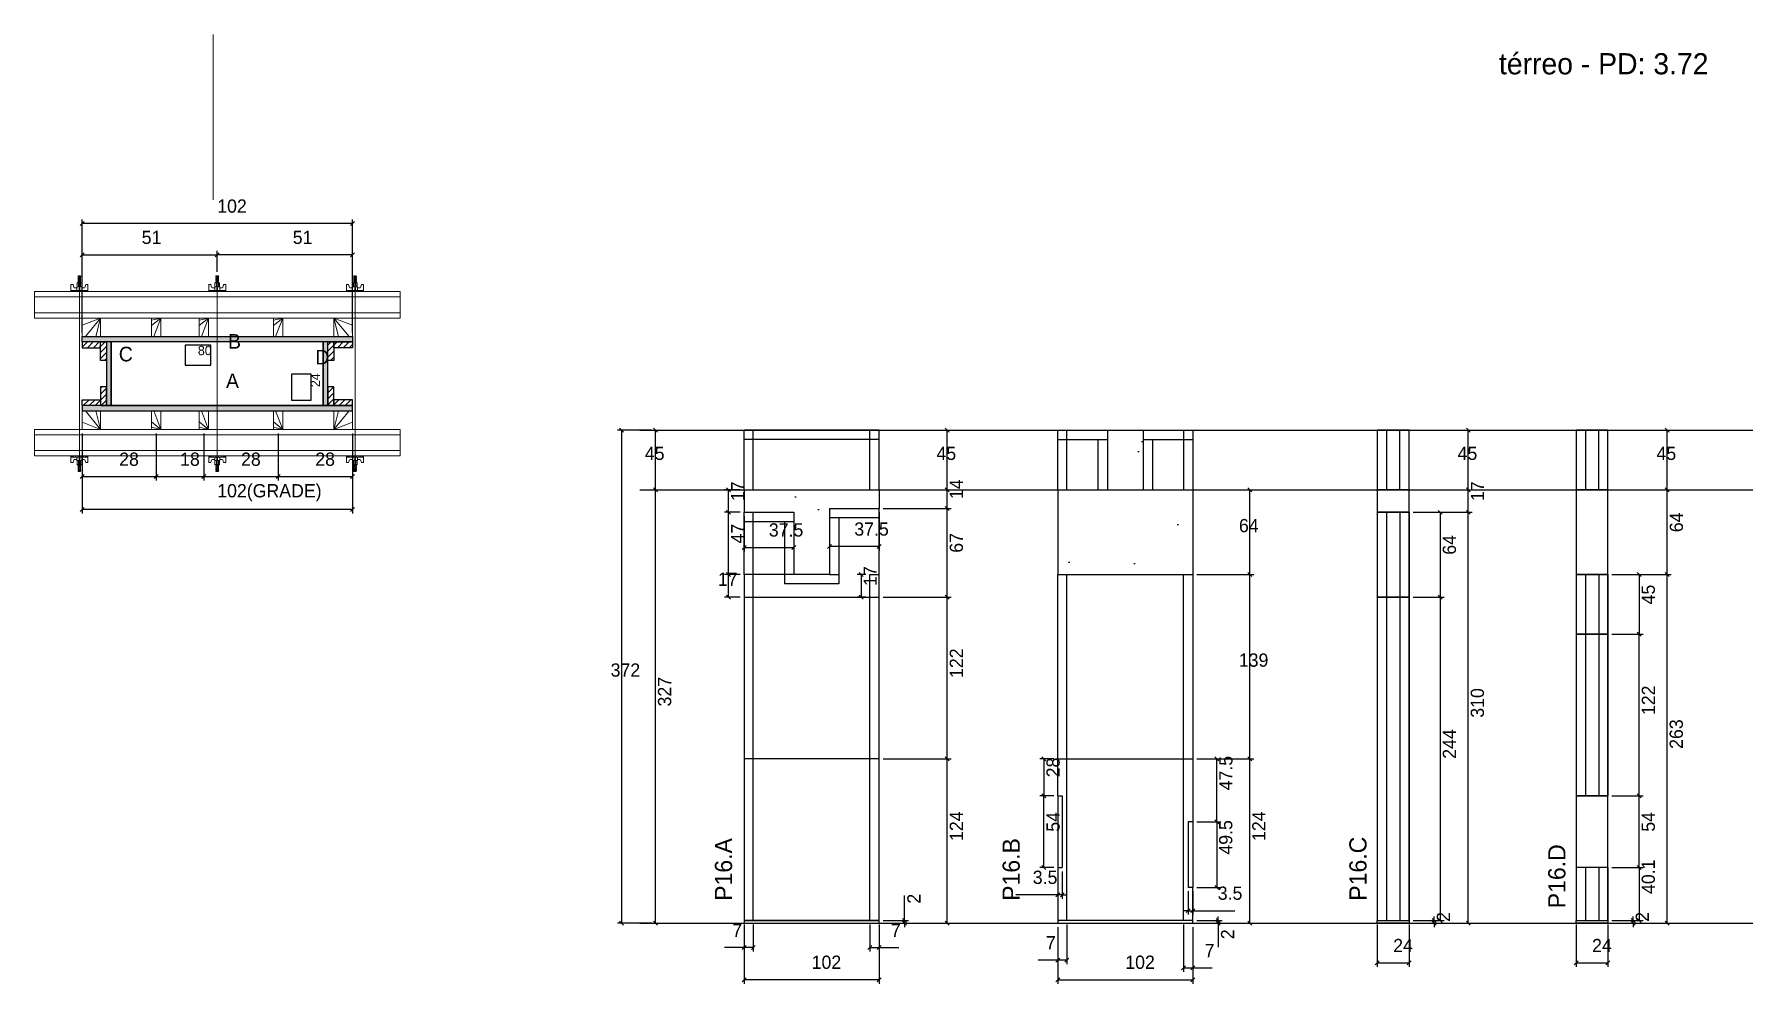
# Model space of a CAD drawing. Header units: metres. Extents: x 16167 to 17463, y 3931 to 4648.
import ezdxf

# ---------------------------------------------------------------- set-up
doc = ezdxf.new("R2010")
doc.units = ezdxf.units.M
for name, color, linetype in [('CHAPA', 7, 'Continuous'), ('COTA', 7, 'Continuous'), ('Hachura', 7, 'Continuous'), ('Madeira', 7, 'Continuous'), ('NOMENCLATURA', 7, 'Continuous'), ('Nível', 7, 'Continuous'), ('Painéis', 7, 'Continuous'), ('Perfil Metálico', 7, 'Continuous'), ('SARR_2.2x7', 7, 'Continuous'), ('SARRAFO', 7, 'Continuous'), ('Texto Seção', 7, 'Continuous'), ('TEXTO_GERAL', 7, 'Continuous')]:
    doc.layers.add(name, color=color, linetype=linetype)

msp = doc.modelspace()

# ---------------------------------------------------------------- texts
at = {"layer": 'COTA', "color": 241, "lineweight": 25}
for s, p in [('102', (16304.6, 4513)), ('51', (16247.6, 4489.4)), ('51', (16361.6, 4489.4)), ('28', (16230.6, 4322)), ('18', (16276.6, 4322)), ('28', (16322.6, 4322)), ('28', (16378.6, 4322)), ('102(GRADE)', (16304.6, 4298.2))]:
    msp.add_text(s, height=10, dxfattribs=at).set_placement(p)
at = {"layer": 'COTA', "color": 1, "lineweight": 25}
msp.add_text('80', height=7, dxfattribs=at).set_placement((16290, 4405.5))
msp.add_text('24', height=7, rotation=90, dxfattribs=at).set_placement((16382.1, 4381.4))
at = {"layer": 'COTA', "color": 240, "lineweight": 25}
for s, p in [('17', (16702.4, 4295.4)), ('14', (16867.4, 4296.9)), ('17', (17260.7, 4295.4)), ('64', (17410.8, 4271.9)), ('47', (16702.4, 4263.4)), ('67', (16867.4, 4256.4)), ('64', (17239.5, 4254.9)), ('17', (16802.4, 4231.4)), ('45', (17389.6, 4217.4)), ('122', (16867.4, 4161.9)), ('327', (16647.2, 4140.4)), ('310', (17260.6, 4131.9)), ('122', (17389.7, 4133.9)), ('263', (17410.7, 4108.4)), ('244', (17239.5, 4100.9)), ('28', (16940.4, 4086.9)), ('47.5', (17070.8, 4077.1)), ('124', (16867.4, 4038.9)), ('54', (16940.4, 4045.9)), ('124', (17095.7, 4038.9)), ('54', (17389.6, 4045.9)), ('49.5', (17070.7, 4028.6)), ('40.1', (17389.6, 3998.9)), ('2', (16835.4, 3991.6)), ('2', (17235, 3977.9)), ('2', (17385.1, 3977.9)), ('2', (17072.1, 3964.8))]:
    msp.add_text(s, height=10, rotation=90, dxfattribs=at).set_placement(p)
for s, p in [('37.5', (16785.4, 4269.3)), ('37.5', (16720.9, 4268.6)), ('3.5', (16920.1, 4006.5)), ('3.5', (17059.7, 3994.5)), ('7', (16693.3, 3966.4)), ('7', (16813, 3966.4)), ('7', (16930, 3957.1)), ('7', (17049.8, 3951.2)), ('24', (17192.1, 3955)), ('24', (17342.2, 3955)), ('102', (16753.2, 3942.4))]:
    msp.add_text(s, height=10, dxfattribs=at).set_placement(p)
at = {"layer": 'NOMENCLATURA', "color": 2, "lineweight": 25}
msp.add_text('térreo - PD: 3.72', height=16, dxfattribs=at).set_placement((17271.9, 4617.4))
at = {"layer": 'Painéis', "color": 240, "lineweight": 25}
for s, p in [('45', (16627.3, 4326.4)), ('45', (16847.4, 4326.4)), ('45', (17240.7, 4326.4)), ('45', (17390.8, 4326.4)), ('64', (17075.7, 4271.9)), ('17', (16682.4, 4231.4)), ('139', (17075.6, 4170.4)), ('372', (16601.5, 4162.9)), ('102', (16989.9, 3942.4))]:
    msp.add_text(s, height=10, dxfattribs=at).set_placement(p)
at = {"layer": 'Texto Seção', "color": 7, "lineweight": 15}
for s, p in [('P16.A', (16693.2, 3993.7)), ('P16.B', (16910.3, 3993.7)), ('P16.C', (17172, 3993.8)), ('P16.D', (17322.1, 3988.1))]:
    msp.add_text(s, height=13, rotation=90, dxfattribs=at).set_placement(p)
at = {"layer": 'TEXTO_GERAL', "color": 7, "lineweight": 25}
for s, p in [('C', (16230.3, 4400.8)), ('B', (16312.7, 4410.4)), ('D', (16378.6, 4398.5)), ('A', (16311.2, 4380.6))]:
    msp.add_text(s, height=11, dxfattribs=at).set_placement(p)

# ---------------------------------------------------------------- hatches: boundary and pattern name
at = {"layer": 'COTA'}
h = msp.add_hatch(dxfattribs=at)
h.set_pattern_fill('AR-CONC')
h.paths.add_polyline_path([(16938.9, 4239.9), (17040.9, 4239.9), (17040.9, 4303.9), (17003.4, 4303.9), (17003.4, 4349.9), (16976.4, 4349.9), (16976.4, 4303.9), (16938.9, 4303.9), (16938.9, 4239.9)])
h = msp.add_hatch(dxfattribs=at)
h.set_pattern_fill('AR-CONC')
h.paths.add_polyline_path([(16766.7, 4289.9), (16804.2, 4289.9), (16804.2, 4303.9), (16702.2, 4303.9), (16702.2, 4286.9), (16739.7, 4286.9), (16739.7, 4239.9), (16766.7, 4239.9), (16766.7, 4289.9)])
h = msp.add_hatch(dxfattribs=at)
h.set_pattern_fill('AR-CONC')
h.paths.add_polyline_path([(17180.1, 4286.9), (17204.1, 4286.9), (17204.1, 4303.9), (17180.1, 4303.9), (17180.1, 4286.9)])
h = msp.add_hatch(dxfattribs=at)
h.set_pattern_fill('AR-CONC')
h.paths.add_polyline_path([(17330.2, 4239.9), (17354.2, 4239.9), (17354.2, 4303.9), (17330.2, 4303.9), (17330.2, 4239.9)])
h = msp.add_hatch(dxfattribs=at)
h.set_pattern_fill('AR-CONC')
h.paths.add_polyline_path([(16942.4, 4018.9), (16942.4, 4072.9), (16938.9, 4072.9), (16938.9, 4018.9), (16942.4, 4018.9)])
h = msp.add_hatch(dxfattribs=at)
h.set_pattern_fill('AR-CONC')
h.paths.add_polyline_path([(17330.2, 4018.9), (17354.2, 4018.9), (17354.2, 4072.9), (17330.2, 4072.9), (17330.2, 4018.9)])
h = msp.add_hatch(dxfattribs=at)
h.set_pattern_fill('AR-CONC')
h.paths.add_polyline_path([(17037.4, 4003.9), (17040.9, 4003.9), (17040.9, 4053.3), (17037.4, 4053.3), (17037.4, 4003.9)])
at = {"layer": 'Hachura'}
h = msp.add_hatch(color=7, dxfattribs=at)
h.dxf.hatch_style = 1
h.paths.add_polyline_path([(16202.6, 4415.5), (16202.6, 4419.5), (16406.6, 4419.5), (16406.6, 4415.5), (16202.6, 4415.5)])
h = msp.add_hatch(color=7, dxfattribs=at)
h.dxf.hatch_style = 1
h.paths.add_polyline_path([(16202.6, 4415.5), (16202.6, 4419.5), (16406.6, 4419.5), (16406.6, 4415.5), (16202.6, 4415.5)])
h = msp.add_hatch(dxfattribs=at)
h.set_pattern_fill('ANSI31')
h.paths.add_polyline_path([(16216.6, 4415.5), (16216.6, 4411.1), (16202.6, 4411.1), (16202.6, 4415.5), (16216.6, 4415.5)])
h = msp.add_hatch(dxfattribs=at)
h.set_pattern_fill('ANSI31')
h.paths.add_polyline_path([(16221, 4415.5), (16216.6, 4415.5), (16216.6, 4401.5), (16221, 4401.5), (16221, 4415.5)])
h = msp.add_hatch(color=7, dxfattribs=at)
h.dxf.hatch_style = 1
h.paths.add_polyline_path([(16224.6, 4415.5), (16221, 4415.5), (16221, 4367.5), (16224.6, 4367.5), (16224.6, 4415.5)])
h = msp.add_hatch(color=7, dxfattribs=at)
h.dxf.hatch_style = 1
h.paths.add_polyline_path([(16224.6, 4415.5), (16221, 4415.5), (16221, 4367.5), (16224.6, 4367.5), (16224.6, 4415.5)])
h = msp.add_hatch(color=7, dxfattribs=at)
h.dxf.hatch_style = 1
h.paths.add_polyline_path([(16388.2, 4415.5), (16384.6, 4415.5), (16384.6, 4367.5), (16388.2, 4367.5), (16388.2, 4415.5)])
h = msp.add_hatch(color=7, dxfattribs=at)
h.dxf.hatch_style = 1
h.paths.add_polyline_path([(16388.2, 4415.5), (16384.6, 4415.5), (16384.6, 4367.5), (16388.2, 4367.5), (16388.2, 4415.5)])
h = msp.add_hatch(dxfattribs=at)
h.set_pattern_fill('ANSI31')
h.paths.add_polyline_path([(16392.6, 4415.5), (16388.2, 4415.5), (16388.2, 4401.5), (16392.6, 4401.5), (16392.6, 4415.5)])
h = msp.add_hatch(dxfattribs=at)
h.set_pattern_fill('ANSI31')
h.paths.add_polyline_path([(16392.6, 4415.5), (16392.6, 4411.1), (16406.6, 4411.1), (16406.6, 4415.5), (16392.6, 4415.5)])
h = msp.add_hatch(dxfattribs=at)
h.set_pattern_fill('ANSI31')
h.paths.add_polyline_path([(16216.6, 4367.5), (16216.6, 4371.9), (16202.6, 4371.9), (16202.6, 4367.5), (16216.6, 4367.5)])
h = msp.add_hatch(dxfattribs=at)
h.set_pattern_fill('ANSI31')
h.paths.add_polyline_path([(16221, 4367.5), (16216.6, 4367.5), (16216.6, 4381.5), (16221, 4381.5), (16221, 4367.5)])
h = msp.add_hatch(dxfattribs=at)
h.set_pattern_fill('ANSI31')
h.paths.add_polyline_path([(16392.6, 4367.5), (16388.2, 4367.5), (16388.2, 4381.5), (16392.6, 4381.5), (16392.6, 4367.5)])
h = msp.add_hatch(dxfattribs=at)
h.set_pattern_fill('ANSI31')
h.paths.add_polyline_path([(16392.6, 4367.5), (16392.6, 4371.9), (16406.6, 4371.9), (16406.6, 4367.5), (16392.6, 4367.5)])
h = msp.add_hatch(color=7, dxfattribs=at)
h.dxf.hatch_style = 1
h.paths.add_polyline_path([(16202.6, 4367.5), (16202.6, 4363.5), (16406.6, 4363.5), (16406.6, 4367.5), (16202.6, 4367.5)])
h = msp.add_hatch(color=7, dxfattribs=at)
h.dxf.hatch_style = 1
h.paths.add_polyline_path([(16202.6, 4367.5), (16202.6, 4363.5), (16406.6, 4363.5), (16406.6, 4367.5), (16202.6, 4367.5)])

# ---------------------------------------------------------------- linework, layer by layer
at = {"layer": 'CHAPA', "color": 1, "lineweight": 25}
for points in [[(16202.6, 4415.5), (16202.6, 4419.5), (16406.6, 4419.5), (16406.6, 4415.5)], [(16202.6, 4415.5), (16202.6, 4419.5), (16406.6, 4419.5), (16406.6, 4415.5)], [(16224.6, 4415.5), (16221, 4415.5), (16221, 4367.5), (16224.6, 4367.5)], [(16224.6, 4415.5), (16221, 4415.5), (16221, 4367.5), (16224.6, 4367.5)], [(16388.2, 4415.5), (16384.6, 4415.5), (16384.6, 4367.5), (16388.2, 4367.5)], [(16388.2, 4415.5), (16384.6, 4415.5), (16384.6, 4367.5), (16388.2, 4367.5)], [(16202.6, 4367.5), (16202.6, 4363.5), (16406.6, 4363.5), (16406.6, 4367.5)], [(16202.6, 4367.5), (16202.6, 4363.5), (16406.6, 4363.5), (16406.6, 4367.5)]]:
    msp.add_lwpolyline(points, close=True, dxfattribs=at)
at = {"layer": 'COTA', "color": 0, "lineweight": 25}
for p, q in [((16204.1, 4506.4), (16201.1, 4503.4)), ((16405.1, 4503.4), (16408.1, 4506.4)), ((16204.1, 4482.7), (16201.1, 4479.7)), ((16306.1, 4482.7), (16303.1, 4479.7)), ((16303.1, 4479.7), (16306.1, 4482.7)), ((16405.1, 4479.7), (16408.1, 4482.7)), ((16204.1, 4315.4), (16201.1, 4312.4)), ((16257.1, 4312.4), (16260.1, 4315.4)), ((16260.1, 4315.4), (16257.1, 4312.4)), ((16293.1, 4312.4), (16296.1, 4315.4)), ((16296.1, 4315.4), (16293.1, 4312.4)), ((16349.1, 4312.4), (16352.1, 4315.4)), ((16352.1, 4315.4), (16349.1, 4312.4)), ((16405.1, 4312.4), (16408.1, 4315.4)), ((16636.9, 4302.4), (16633.9, 4305.4)), ((16692, 4302.4), (16689, 4305.4)), ((16857, 4302.4), (16854, 4305.4)), ((17250.3, 4302.4), (17247.3, 4305.4)), ((17400.4, 4302.4), (17397.4, 4305.4)), ((16204.1, 4290.5), (16201.1, 4287.5)), ((16405.1, 4287.5), (16408.1, 4290.5)), ((16692, 4285.4), (16689, 4288.4)), ((16689, 4288.4), (16692, 4285.4)), ((16857, 4288.4), (16854, 4291.4)), ((16854, 4291.4), (16857, 4288.4)), ((17229.1, 4285.4), (17226.1, 4288.4)), ((17247.3, 4288.4), (17250.3, 4285.4)), ((17250.3, 4285.4), (17247.3, 4288.4)), ((16703.7, 4261.9), (16700.7, 4258.9)), ((16738.2, 4258.9), (16741.2, 4261.9)), ((16768.2, 4262.6), (16765.2, 4259.6)), ((16802.7, 4259.6), (16805.7, 4262.6)), ((16689, 4241.4), (16692, 4238.4)), ((16792, 4238.4), (16789, 4241.4)), ((17379.2, 4238.4), (17376.2, 4241.4)), ((17397.4, 4241.4), (17400.4, 4238.4)), ((17400.4, 4238.4), (17397.4, 4241.4)), ((16789, 4224.4), (16792, 4221.4)), ((16854, 4224.4), (16857, 4221.4)), ((16857, 4221.4), (16854, 4224.4)), ((17226.1, 4224.4), (17229.1, 4221.4)), ((17229.1, 4221.4), (17226.1, 4224.4)), ((17376.2, 4196.4), (17379.2, 4193.4)), ((17379.2, 4193.4), (17376.2, 4196.4)), ((16857, 4099.4), (16854, 4102.4)), ((16854, 4102.4), (16857, 4099.4)), ((16930, 4099.4), (16927, 4102.4)), ((17060.4, 4099.4), (17057.4, 4102.4)), ((17085.3, 4099.4), (17082.3, 4102.4)), ((16927, 4074.4), (16930, 4071.4)), ((16930, 4071.4), (16927, 4074.4)), ((17379.2, 4071.4), (17376.2, 4074.4)), ((17376.2, 4074.4), (17379.2, 4071.4)), ((17057.4, 4054.8), (17060.4, 4051.8)), ((17060.4, 4051.8), (17057.4, 4054.8)), ((16927, 4020.4), (16930, 4017.4)), ((17379.2, 4017.4), (17376.2, 4020.4)), ((17376.2, 4020.4), (17379.2, 4017.4)), ((16937.4, 3996.8), (16940.4, 3999.8)), ((16943.9, 3999.8), (16940.9, 3996.8)), ((17057.4, 4005.4), (17060.4, 4002.4)), ((17035.9, 3984.8), (17038.9, 3987.8)), ((17042.4, 3987.8), (17039.4, 3984.8)), ((16633.9, 3978.4), (16636.9, 3975.4)), ((16821.9, 3980.4), (16824.9, 3977.4)), ((16824.9, 3975.4), (16821.9, 3978.4)), ((16854, 3978.4), (16857, 3975.4)), ((17058.6, 3980.4), (17061.6, 3977.4)), ((17061.6, 3975.4), (17058.6, 3978.4)), ((17082.3, 3978.4), (17085.3, 3975.4)), ((17221.5, 3980.4), (17224.5, 3977.4)), ((17224.5, 3975.4), (17221.5, 3978.4)), ((17226.1, 3980.4), (17229.1, 3977.4)), ((17247.3, 3978.4), (17250.3, 3975.4)), ((17371.6, 3980.4), (17374.6, 3977.4)), ((17374.6, 3975.4), (17371.6, 3978.4)), ((17376.2, 3980.4), (17379.2, 3977.4)), ((17397.4, 3978.4), (17400.4, 3975.4)), ((16703.7, 3959.9), (16700.7, 3956.9)), ((16707.7, 3956.9), (16710.7, 3959.9)), ((16798.7, 3959.9), (16795.7, 3956.9)), ((16802.7, 3956.9), (16805.7, 3959.9)), ((16940.4, 3950.5), (16937.4, 3947.5)), ((16944.4, 3947.5), (16947.4, 3950.5)), ((17035.4, 3944.6), (17032.4, 3941.6)), ((17039.4, 3941.6), (17042.4, 3944.6)), ((17181.6, 3948.5), (17178.6, 3945.5)), ((17202.6, 3945.5), (17205.6, 3948.5)), ((17331.7, 3948.5), (17328.7, 3945.5)), ((17352.7, 3945.5), (17355.7, 3948.5)), ((16703.7, 3935.7), (16700.7, 3932.7)), ((16802.7, 3932.7), (16805.7, 3935.7))]:
    msp.add_line(p, q, dxfattribs=at)
at = {"layer": 'COTA', "color": 241, "lineweight": 25}
for p, q in [((16202.6, 4422.5), (16202.6, 4507.9)), ((16406.6, 4504.9), (16202.6, 4504.9)), ((16406.6, 4422.5), (16406.6, 4507.9)), ((16202.6, 4456.5), (16202.6, 4484.2)), ((16202.6, 4481.2), (16304.6, 4481.2)), ((16304.6, 4468.3), (16304.6, 4484.2)), ((16304.6, 4468.3), (16304.6, 4484.2)), ((16406.6, 4481.2), (16304.6, 4481.2)), ((16406.6, 4456.5), (16406.6, 4484.2)), ((16202.6, 4346.5), (16202.6, 4286)), ((16202.6, 4346.5), (16202.6, 4310.9)), ((16258.6, 4346.5), (16258.6, 4310.9)), ((16258.6, 4346.5), (16258.6, 4310.9)), ((16294.6, 4346.5), (16294.6, 4310.9)), ((16294.6, 4346.5), (16294.6, 4310.9)), ((16350.6, 4346.5), (16350.6, 4310.9)), ((16350.6, 4346.5), (16350.6, 4310.9)), ((16406.6, 4346.5), (16406.6, 4286)), ((16406.6, 4346.5), (16406.6, 4310.9)), ((16202.6, 4313.9), (16258.6, 4313.9)), ((16258.6, 4313.9), (16294.6, 4313.9)), ((16294.6, 4313.9), (16350.6, 4313.9)), ((16350.6, 4313.9), (16406.6, 4313.9)), ((16702.2, 4303.9), (16702.2, 4286.9)), ((16804.2, 4303.9), (16804.2, 4289.9)), ((16938.9, 4303.9), (16938.9, 4239.9)), ((17040.9, 4303.9), (17040.9, 4239.9)), ((16406.6, 4289), (16202.6, 4289)), ((16938.9, 4072.9), (16938.9, 4018.9)), ((17040.9, 4053.3), (17040.9, 4003.9))]:
    msp.add_line(p, q, dxfattribs=at)
at = {"layer": 'COTA', "color": 180, "lineweight": 25}
for p, q in [((16299.7, 4413), (16280.4, 4413)), ((16280.4, 4413), (16280.4, 4398)), ((16299.7, 4398), (16299.7, 4413)), ((16280.4, 4398), (16299.7, 4398)), ((16375.6, 4391.2), (16360.6, 4391.2)), ((16360.6, 4391.2), (16360.6, 4371.5)), ((16375.6, 4371.5), (16375.6, 4391.2)), ((16360.6, 4371.5), (16375.6, 4371.5))]:
    msp.add_line(p, q, dxfattribs=at)
at = {"layer": 'COTA', "color": 4, "lineweight": 25}
for p, q in [((16635.4, 3976.9), (16635.4, 4303.9)), ((16699.2, 4303.9), (16687.5, 4303.9)), ((16690.5, 4286.9), (16690.5, 4303.9)), ((16807.2, 4303.9), (16858.5, 4303.9)), ((16855.5, 4289.9), (16855.5, 4303.9)), ((17207.1, 4303.9), (17251.8, 4303.9)), ((17248.8, 4286.9), (17248.8, 4303.9)), ((17357.2, 4303.9), (17401.9, 4303.9)), ((17398.9, 4239.9), (17398.9, 4303.9)), ((16699.2, 4286.9), (16687.5, 4286.9)), ((16699.2, 4286.9), (16687.5, 4286.9)), ((16690.5, 4239.9), (16690.5, 4286.9)), ((16702.2, 4283.9), (16702.2, 4257.4)), ((16739.7, 4283.9), (16739.7, 4257.4)), ((16766.7, 4286.9), (16766.7, 4258.1)), ((16804.2, 4286.9), (16804.2, 4258.1)), ((16807.2, 4289.9), (16858.5, 4289.9)), ((16807.2, 4289.9), (16858.5, 4289.9)), ((16855.5, 4222.9), (16855.5, 4289.9)), ((17207.1, 4286.9), (17251.8, 4286.9)), ((17207.1, 4286.9), (17251.8, 4286.9)), ((17207.1, 4286.9), (17230.6, 4286.9)), ((17227.6, 4286.9), (17227.6, 4222.9)), ((17248.8, 3976.9), (17248.8, 4286.9)), ((16702.2, 4260.4), (16739.7, 4260.4)), ((16804.2, 4261.1), (16766.7, 4261.1)), ((16699.2, 4239.9), (16687.5, 4239.9)), ((16794.2, 4239.9), (16787.5, 4239.9)), ((16790.5, 4239.9), (16790.5, 4222.9)), ((17357.2, 4239.9), (17401.9, 4239.9)), ((17357.2, 4239.9), (17401.9, 4239.9)), ((17357.2, 4239.9), (17380.7, 4239.9)), ((17377.7, 4239.9), (17377.7, 4194.9)), ((17398.9, 3976.9), (17398.9, 4239.9)), ((16794.2, 4222.9), (16787.5, 4222.9)), ((16807.2, 4222.9), (16858.5, 4222.9)), ((16807.2, 4222.9), (16858.5, 4222.9)), ((16855.5, 4100.9), (16855.5, 4222.9)), ((17207.1, 4222.9), (17230.6, 4222.9)), ((17207.1, 4222.9), (17230.6, 4222.9)), ((17227.6, 4222.9), (17227.6, 3978.9)), ((17357.2, 4194.9), (17380.7, 4194.9)), ((17357.2, 4194.9), (17380.7, 4194.9)), ((17377.7, 4072.9), (17377.7, 4194.9)), ((16807.2, 4100.9), (16858.5, 4100.9)), ((16807.2, 4100.9), (16858.5, 4100.9)), ((16855.5, 3976.9), (16855.5, 4100.9)), ((16935.9, 4100.9), (16925.5, 4100.9)), ((16928.5, 4100.9), (16928.5, 4072.9)), ((17043.9, 4100.9), (17086.8, 4100.9)), ((17043.9, 4100.9), (17061.9, 4100.9)), ((17058.9, 4053.3), (17058.9, 4100.9)), ((17083.8, 3976.9), (17083.8, 4100.9)), ((16935.9, 4072.9), (16925.5, 4072.9)), ((16935.9, 4072.9), (16925.5, 4072.9)), ((16928.5, 4018.9), (16928.5, 4072.9)), ((17357.2, 4072.9), (17380.7, 4072.9)), ((17357.2, 4072.9), (17380.7, 4072.9)), ((17377.7, 4018.9), (17377.7, 4072.9)), ((17043.9, 4053.3), (17061.9, 4053.3)), ((17043.9, 4053.3), (17061.9, 4053.3)), ((17058.9, 4053.3), (17058.9, 4003.9)), ((16935.9, 4018.9), (16925.5, 4018.9)), ((16938.9, 4015.9), (16938.9, 3995.3)), ((16942.4, 4015.9), (16942.4, 3995.3)), ((17357.2, 4018.9), (17380.7, 4018.9)), ((17357.2, 4018.9), (17380.7, 4018.9)), ((17377.7, 4018.9), (17377.7, 3978.9)), ((16823.4, 3978.9), (16823.4, 3997.7)), ((16938.9, 3998.3), (16907.3, 3998.3)), ((16942.4, 3998.3), (16938.9, 3998.3)), ((16942.4, 3998.3), (16945.4, 3998.3)), ((17037.4, 4000.9), (17037.4, 3983.3)), ((17040.9, 4000.9), (17040.9, 3983.3)), ((17043.9, 4003.9), (17061.9, 4003.9)), ((17037.4, 3986.3), (17034.4, 3986.3)), ((17037.4, 3986.3), (17040.9, 3986.3)), ((17040.9, 3986.3), (17072.5, 3986.3)), ((17060.1, 3978.9), (17060.1, 3981.9)), ((17223, 3978.9), (17223, 3981.9)), ((17373.1, 3978.9), (17373.1, 3981.9)), ((16626.5, 3976.9), (16638.4, 3976.9)), ((16702.2, 3975.9), (16702.2, 3931.2)), ((16702.2, 3973.9), (16702.2, 3955.4)), ((16709.2, 3975.9), (16709.2, 3955.4)), ((16797.2, 3975.9), (16797.2, 3955.4)), ((16804.2, 3975.9), (16804.2, 3931.2)), ((16804.2, 3973.9), (16804.2, 3955.4)), ((16807.2, 3978.9), (16826.4, 3978.9)), ((16807.2, 3976.9), (16826.4, 3976.9)), ((16807.2, 3976.9), (16858.5, 3976.9)), ((16823.4, 3976.9), (16823.4, 3978.9)), ((16823.4, 3976.9), (16823.4, 3973.9)), ((16938.9, 3973.9), (16938.9, 3946)), ((16945.9, 3975.9), (16945.9, 3946)), ((17033.9, 3975.9), (17033.9, 3940.1)), ((17040.9, 3973.9), (17040.9, 3940.1)), ((17043.9, 3978.9), (17063.1, 3978.9)), ((17043.9, 3976.9), (17086.8, 3976.9)), ((17043.9, 3976.9), (17063.1, 3976.9)), ((17060.1, 3978.9), (17060.1, 3976.9)), ((17060.1, 3976.9), (17060.1, 3958.7)), ((17180.1, 3975.9), (17180.1, 3944)), ((17204.1, 3975.9), (17204.1, 3944)), ((17207.1, 3978.9), (17226, 3978.9)), ((17207.1, 3978.9), (17230.6, 3978.9)), ((17207.1, 3976.9), (17226, 3976.9)), ((17207.1, 3976.9), (17251.8, 3976.9)), ((17223, 3976.9), (17223, 3978.9)), ((17223, 3976.9), (17223, 3973.9)), ((17330.2, 3975.9), (17330.2, 3944)), ((17354.2, 3975.9), (17354.2, 3944)), ((17357.2, 3978.9), (17376.1, 3978.9)), ((17357.2, 3978.9), (17380.7, 3978.9)), ((17357.2, 3976.9), (17376.1, 3976.9)), ((17357.2, 3976.9), (17401.9, 3976.9)), ((17373.1, 3976.9), (17373.1, 3978.9)), ((17373.1, 3976.9), (17373.1, 3973.9)), ((16702.2, 3958.4), (16687.4, 3958.4)), ((16709.2, 3958.4), (16702.2, 3958.4)), ((16797.2, 3958.4), (16804.2, 3958.4)), ((16804.2, 3958.4), (16818.9, 3958.4)), ((16938.9, 3949), (16924.2, 3949)), ((16945.9, 3949), (16938.9, 3949)), ((17033.9, 3943.1), (17040.9, 3943.1)), ((17040.9, 3943.1), (17055.6, 3943.1)), ((17180.1, 3947), (17204.1, 3947)), ((17330.2, 3947), (17354.2, 3947)), ((16804.2, 3934.2), (16702.2, 3934.2))]:
    msp.add_line(p, q, dxfattribs=at)
at = {"layer": 'COTA', "color": 241, "lineweight": 25}
for points in [[(17204.1, 4286.9), (17204.1, 4303.9), (17180.1, 4303.9), (17180.1, 4286.9)], [(17354.2, 4239.9), (17354.2, 4303.9), (17330.2, 4303.9), (17330.2, 4239.9)], [(17354.2, 4018.9), (17354.2, 4072.9), (17330.2, 4072.9), (17330.2, 4018.9)]]:
    msp.add_lwpolyline(points, dxfattribs=at)
at = {"layer": 'Hachura', "color": 0, "lineweight": 9}
for p, q in [((16199.5, 4464.6), (16201.7, 4463.5)), ((16201.6, 4463.3), (16199.5, 4464.3)), ((16199.5, 4463.4), (16201.7, 4462.3)), ((16201.6, 4462.1), (16199.5, 4463.2)), ((16199.5, 4462.3), (16201.7, 4461.2)), ((16201.6, 4461), (16199.5, 4462)), ((16199.6, 4465), (16199.9, 4465.3)), ((16199.6, 4464.7), (16199.6, 4465)), ((16201.5, 4465), (16199.6, 4465)), ((16199.6, 4464.7), (16201.5, 4463.7)), ((16199.6, 4464.7), (16201.5, 4463.7)), ((16199.6, 4463.5), (16199.6, 4464.2)), ((16201.5, 4463.2), (16199.6, 4464.2)), ((16199.6, 4463.5), (16201.5, 4462.6)), ((16199.6, 4462.4), (16199.6, 4463)), ((16201.5, 4462), (16199.6, 4463)), ((16199.6, 4462.8), (16199.6, 4463)), ((16199.6, 4462.4), (16201.5, 4461.4)), ((16199.6, 4461.2), (16199.6, 4461.8)), ((16201.5, 4460.9), (16199.6, 4461.8)), ((16199.6, 4461.2), (16201.5, 4460.2)), ((16199.9, 4465.3), (16201.2, 4465.3)), ((16201.5, 4464.4), (16200.2, 4465)), ((16201.6, 4464.4), (16200.5, 4465)), ((16201, 4465), (16201.7, 4464.7)), ((16201.5, 4465), (16201.2, 4465.3)), ((16201.2, 4465), (16201.5, 4464.9)), ((16201.5, 4464.4), (16201.5, 4463.7)), ((16201.5, 4462.6), (16201.5, 4463.2)), ((16201.5, 4461.8), (16201.5, 4462)), ((16201.5, 4461.8), (16201.5, 4461.4)), ((16303.5, 4464.6), (16305.7, 4463.5)), ((16305.6, 4463.3), (16303.5, 4464.3)), ((16303.5, 4463.4), (16305.7, 4462.3)), ((16305.6, 4462.1), (16303.5, 4463.2)), ((16303.5, 4462.3), (16305.7, 4461.2)), ((16305.6, 4461), (16303.5, 4462)), ((16303.6, 4465), (16303.9, 4465.3)), ((16303.6, 4464.7), (16303.6, 4465)), ((16305.5, 4465), (16303.6, 4465)), ((16303.6, 4464.7), (16305.5, 4463.7)), ((16303.6, 4464.7), (16305.5, 4463.7)), ((16303.6, 4463.5), (16303.6, 4464.2)), ((16305.5, 4463.2), (16303.6, 4464.2)), ((16303.6, 4463.5), (16305.5, 4462.6)), ((16303.6, 4462.4), (16303.6, 4463)), ((16305.5, 4462), (16303.6, 4463)), ((16303.6, 4462.8), (16303.6, 4463)), ((16303.6, 4462.4), (16305.5, 4461.4)), ((16303.6, 4461.2), (16303.6, 4461.8)), ((16305.5, 4460.9), (16303.6, 4461.8)), ((16303.6, 4461.2), (16305.5, 4460.2)), ((16303.9, 4465.3), (16305.2, 4465.3)), ((16305.5, 4464.4), (16304.2, 4465)), ((16305.6, 4464.4), (16304.5, 4465)), ((16305, 4465), (16305.7, 4464.7)), ((16305.5, 4465), (16305.2, 4465.3)), ((16305.2, 4465), (16305.5, 4464.9)), ((16305.5, 4464.4), (16305.5, 4463.7)), ((16305.5, 4462.6), (16305.5, 4463.2)), ((16305.5, 4461.8), (16305.5, 4462)), ((16305.5, 4461.8), (16305.5, 4461.4)), ((16408.2, 4465), (16407.5, 4464.7)), ((16409.7, 4464.6), (16407.5, 4463.5)), ((16409.7, 4463.4), (16407.5, 4462.3)), ((16409.7, 4462.3), (16407.5, 4461.2)), ((16407.6, 4464.4), (16408.7, 4465)), ((16407.6, 4463.3), (16409.7, 4464.3)), ((16407.6, 4462.1), (16409.7, 4463.2)), ((16407.6, 4461), (16409.7, 4462)), ((16407.7, 4465), (16408, 4465.3)), ((16408, 4465), (16407.7, 4464.9)), ((16407.7, 4464.4), (16409, 4465)), ((16407.7, 4465), (16409.6, 4465)), ((16409.6, 4464.7), (16407.7, 4463.7)), ((16409.6, 4464.7), (16407.7, 4463.7)), ((16407.7, 4464.4), (16407.7, 4463.7)), ((16407.7, 4463.2), (16409.6, 4464.2)), ((16409.6, 4463.5), (16407.7, 4462.6)), ((16407.7, 4462.6), (16407.7, 4463.2)), ((16407.7, 4462), (16409.6, 4463)), ((16409.6, 4462.4), (16407.7, 4461.4)), ((16407.7, 4461.8), (16407.7, 4462)), ((16407.7, 4461.8), (16407.7, 4461.4)), ((16407.7, 4460.9), (16409.6, 4461.8)), ((16409.6, 4461.2), (16407.7, 4460.2)), ((16409.3, 4465.3), (16408, 4465.3)), ((16409.6, 4465), (16409.3, 4465.3)), ((16409.6, 4464.7), (16409.6, 4465)), ((16409.6, 4463.5), (16409.6, 4464.2)), ((16409.6, 4462.4), (16409.6, 4463)), ((16409.6, 4462.8), (16409.6, 4463)), ((16409.6, 4461.2), (16409.6, 4461.8)), ((16194.1, 4458.7), (16195.8, 4458.7)), ((16194.1, 4454.4), (16207, 4454.4)), ((16194.1, 4454.4), (16199.3, 4454.4)), ((16194.2, 4453.5), (16194.2, 4458.7)), ((16207, 4453.5), (16194.2, 4453.5)), ((16194.3, 4454.4), (16194.3, 4453.5)), ((16194.5, 4454.4), (16194.5, 4453.5)), ((16194.8, 4454.4), (16194.8, 4453.5)), ((16195.3, 4454.4), (16195.3, 4453.5)), ((16195.8, 4458.7), (16196.4, 4456.5)), ((16196.1, 4454.4), (16196.1, 4453.5)), ((16196.7, 4456.2), (16198.7, 4456.2)), ((16197.6, 4454.4), (16197.6, 4453.5)), ((16206.1, 4453.5), (16198.3, 4453.5)), ((16198.7, 4457), (16202.5, 4457)), ((16198.7, 4454.4), (16198.7, 4457)), ((16200.6, 4454.4), (16198.7, 4454.4)), ((16202.3, 4460.2), (16198.9, 4460.2)), ((16202.3, 4460.2), (16198.9, 4460.2)), ((16198.9, 4460.2), (16198.9, 4457)), ((16199.3, 4454.4), (16200, 4454.4)), ((16200.7, 4460.2), (16199.5, 4460.9)), ((16200.5, 4460.2), (16199.6, 4460.7)), ((16199.6, 4460.2), (16199.6, 4460.7)), ((16199.6, 4454.1), (16199.6, 4454.3)), ((16199.6, 4453.7), (16199.6, 4454.1)), ((16200, 4460.2), (16200, 4457)), ((16200.3, 4454.4), (16200.3, 4456.4)), ((16200.6, 4454.4), (16200.6, 4453.5)), ((16200.8, 4456.4), (16200.8, 4454.4)), ((16201.5, 4460.9), (16201.5, 4460.2)), ((16201.5, 4460.2), (16201.5, 4457)), ((16201.6, 4454.3), (16201.6, 4453.9)), ((16202.3, 4457), (16202.3, 4460.2)), ((16202.5, 4457), (16202.3, 4457)), ((16202.5, 4457), (16202.3, 4457)), ((16202.5, 4457), (16202.5, 4454.4)), ((16204.5, 4456.2), (16202.5, 4456.2)), ((16203.6, 4454.4), (16203.6, 4453.5)), ((16205.4, 4458.7), (16204.8, 4456.5)), ((16205.1, 4454.4), (16205.1, 4453.5)), ((16207, 4458.7), (16205.4, 4458.7)), ((16205.9, 4454.4), (16205.9, 4453.5)), ((16206.4, 4454.4), (16206.4, 4453.5)), ((16206.7, 4454.4), (16206.7, 4453.5)), ((16206.9, 4454.4), (16206.9, 4453.5)), ((16207, 4454.4), (16207, 4458.7)), ((16207, 4454.4), (16207, 4453.5)), ((16298.1, 4458.7), (16299.8, 4458.7)), ((16298.1, 4454.4), (16311, 4454.4)), ((16298.1, 4454.4), (16303.3, 4454.4)), ((16298.2, 4453.5), (16298.2, 4458.7)), ((16311, 4453.5), (16298.2, 4453.5)), ((16298.3, 4454.4), (16298.3, 4453.5)), ((16298.5, 4454.4), (16298.5, 4453.5)), ((16298.8, 4454.4), (16298.8, 4453.5)), ((16299.3, 4454.4), (16299.3, 4453.5)), ((16299.8, 4458.7), (16300.4, 4456.5)), ((16300.1, 4454.4), (16300.1, 4453.5)), ((16300.7, 4456.2), (16302.7, 4456.2)), ((16301.6, 4454.4), (16301.6, 4453.5)), ((16310.1, 4453.5), (16302.3, 4453.5)), ((16302.7, 4457), (16306.5, 4457)), ((16302.7, 4454.4), (16302.7, 4457)), ((16304.6, 4454.4), (16302.7, 4454.4)), ((16306.3, 4460.2), (16302.9, 4460.2)), ((16306.3, 4460.2), (16302.9, 4460.2)), ((16302.9, 4460.2), (16302.9, 4457)), ((16303.3, 4454.4), (16304, 4454.4)), ((16304.7, 4460.2), (16303.5, 4460.9)), ((16304.5, 4460.2), (16303.6, 4460.7)), ((16303.6, 4460.2), (16303.6, 4460.7)), ((16303.6, 4454.1), (16303.6, 4454.3)), ((16303.6, 4453.7), (16303.6, 4454.1)), ((16304, 4460.2), (16304, 4457)), ((16304.3, 4454.4), (16304.3, 4456.4)), ((16304.6, 4454.4), (16304.6, 4453.5)), ((16304.8, 4456.4), (16304.8, 4454.4)), ((16305.5, 4460.9), (16305.5, 4460.2)), ((16305.5, 4460.2), (16305.5, 4457)), ((16305.6, 4454.3), (16305.6, 4453.9)), ((16306.3, 4457), (16306.3, 4460.2)), ((16306.5, 4457), (16306.3, 4457)), ((16306.5, 4457), (16306.3, 4457)), ((16306.5, 4457), (16306.5, 4454.4)), ((16308.5, 4456.2), (16306.5, 4456.2)), ((16307.6, 4454.4), (16307.6, 4453.5)), ((16309.4, 4458.7), (16308.8, 4456.5)), ((16309.1, 4454.4), (16309.1, 4453.5)), ((16311, 4458.7), (16309.4, 4458.7)), ((16309.9, 4454.4), (16309.9, 4453.5)), ((16310.4, 4454.4), (16310.4, 4453.5)), ((16310.7, 4454.4), (16310.7, 4453.5)), ((16310.9, 4454.4), (16310.9, 4453.5)), ((16311, 4454.4), (16311, 4458.7)), ((16311, 4454.4), (16311, 4453.5)), ((16402.2, 4454.4), (16402.2, 4458.7)), ((16402.2, 4458.7), (16403.8, 4458.7)), ((16415.1, 4454.4), (16402.2, 4454.4)), ((16402.2, 4454.4), (16402.2, 4453.5)), ((16402.2, 4453.5), (16415, 4453.5)), ((16402.3, 4454.4), (16402.3, 4453.5)), ((16402.5, 4454.4), (16402.5, 4453.5)), ((16402.8, 4454.4), (16402.8, 4453.5)), ((16403.1, 4453.5), (16410.9, 4453.5)), ((16403.3, 4454.4), (16403.3, 4453.5)), ((16403.8, 4458.7), (16404.4, 4456.5)), ((16404.1, 4454.4), (16404.1, 4453.5)), ((16404.7, 4456.2), (16406.7, 4456.2)), ((16405.6, 4454.4), (16405.6, 4453.5)), ((16410.5, 4457), (16406.7, 4457)), ((16406.7, 4457), (16406.7, 4454.4)), ((16406.7, 4457), (16406.9, 4457)), ((16406.7, 4457), (16406.9, 4457)), ((16406.9, 4460.2), (16410.3, 4460.2)), ((16406.9, 4460.2), (16410.3, 4460.2)), ((16406.9, 4457), (16406.9, 4460.2)), ((16407.6, 4454.3), (16407.6, 4453.9)), ((16407.7, 4460.9), (16407.7, 4460.2)), ((16407.7, 4460.2), (16407.7, 4457)), ((16408.4, 4456.4), (16408.4, 4454.4)), ((16408.5, 4460.2), (16409.7, 4460.9)), ((16408.6, 4454.4), (16410.5, 4454.4)), ((16408.6, 4454.4), (16408.6, 4453.5)), ((16408.7, 4460.2), (16409.6, 4460.7)), ((16408.9, 4454.4), (16408.9, 4456.4)), ((16409.2, 4460.2), (16409.2, 4457)), ((16409.9, 4454.4), (16409.2, 4454.4)), ((16409.6, 4460.2), (16409.6, 4460.7)), ((16409.6, 4454.1), (16409.6, 4454.3)), ((16409.6, 4453.7), (16409.6, 4454.1)), ((16415.1, 4454.4), (16409.9, 4454.4)), ((16410.3, 4460.2), (16410.3, 4457)), ((16410.5, 4454.4), (16410.5, 4457)), ((16412.5, 4456.2), (16410.5, 4456.2)), ((16411.6, 4454.4), (16411.6, 4453.5)), ((16413.4, 4458.7), (16412.8, 4456.5)), ((16413.1, 4454.4), (16413.1, 4453.5)), ((16415.1, 4458.7), (16413.4, 4458.7)), ((16413.9, 4454.4), (16413.9, 4453.5)), ((16414.4, 4454.4), (16414.4, 4453.5)), ((16414.7, 4454.4), (16414.7, 4453.5)), ((16414.9, 4454.4), (16414.9, 4453.5)), ((16415, 4453.5), (16415, 4458.7)), ((16194.1, 4328.6), (16207, 4328.6)), ((16194.1, 4328.6), (16199.3, 4328.6)), ((16194.1, 4324.4), (16195.8, 4324.4)), ((16207, 4329.5), (16194.2, 4329.5)), ((16194.2, 4329.5), (16194.2, 4324.4)), ((16194.3, 4328.6), (16194.3, 4329.5)), ((16194.5, 4328.6), (16194.5, 4329.5)), ((16194.8, 4328.6), (16194.8, 4329.5)), ((16195.3, 4328.6), (16195.3, 4329.5)), ((16195.8, 4324.4), (16196.4, 4326.6)), ((16196.1, 4328.6), (16196.1, 4329.5)), ((16196.7, 4326.8), (16198.7, 4326.8)), ((16197.6, 4328.6), (16197.6, 4329.5)), ((16206.1, 4329.5), (16198.3, 4329.5)), ((16200.6, 4328.6), (16198.7, 4328.6)), ((16198.7, 4328.6), (16198.7, 4326)), ((16198.7, 4326), (16202.5, 4326)), ((16198.9, 4322.8), (16198.9, 4326)), ((16202.3, 4322.9), (16198.9, 4322.9)), ((16202.3, 4322.8), (16198.9, 4322.8)), ((16199.3, 4328.6), (16200, 4328.6)), ((16200.7, 4322.8), (16199.5, 4322.2)), ((16201.6, 4322.1), (16199.5, 4321)), ((16199.5, 4320.8), (16201.7, 4321.9)), ((16201.6, 4320.9), (16199.5, 4319.9)), ((16199.5, 4319.6), (16201.7, 4320.7)), ((16201.6, 4319.8), (16199.5, 4318.7)), ((16199.5, 4318.5), (16201.7, 4319.5)), ((16199.6, 4329.4), (16199.6, 4328.9)), ((16199.6, 4328.9), (16199.6, 4328.7)), ((16199.6, 4321.8), (16201.5, 4322.8)), ((16200.5, 4322.8), (16199.6, 4322.4)), ((16199.6, 4322.8), (16199.6, 4322.4)), ((16201.5, 4322.2), (16199.6, 4321.2)), ((16199.6, 4321.8), (16199.6, 4321.2)), ((16199.6, 4320.7), (16201.5, 4321.7)), ((16201.5, 4321), (16199.6, 4320)), ((16199.6, 4320.7), (16199.6, 4320)), ((16199.6, 4319.5), (16201.5, 4320.5)), ((16199.6, 4320.3), (16199.6, 4320)), ((16201.5, 4319.8), (16199.6, 4318.9)), ((16199.6, 4319.5), (16199.6, 4318.9)), ((16199.6, 4318.4), (16201.5, 4319.3)), ((16199.6, 4318.4), (16201.5, 4319.3)), ((16199.6, 4318.4), (16199.6, 4318)), ((16200, 4322.8), (16200, 4326)), ((16201.5, 4318.7), (16200.2, 4318)), ((16200.3, 4328.6), (16200.3, 4326.6)), ((16201.6, 4318.6), (16200.5, 4318)), ((16200.6, 4328.6), (16200.6, 4329.5)), ((16200.8, 4326.6), (16200.8, 4328.6)), ((16201, 4318), (16201.7, 4318.4)), ((16201.5, 4322.8), (16201.5, 4326)), ((16201.5, 4322.2), (16201.5, 4322.8)), ((16201.5, 4321.2), (16201.5, 4321.7)), ((16201.5, 4321.2), (16201.5, 4321)), ((16201.5, 4320.5), (16201.5, 4319.8)), ((16201.5, 4318.7), (16201.5, 4319.3)), ((16201.6, 4328.7), (16201.6, 4329.2)), ((16202.3, 4326), (16202.3, 4322.8)), ((16202.5, 4326), (16202.3, 4326)), ((16202.5, 4326), (16202.3, 4326)), ((16202.5, 4326), (16202.5, 4328.6)), ((16204.5, 4326.8), (16202.5, 4326.8)), ((16203.6, 4328.6), (16203.6, 4329.5)), ((16205.4, 4324.4), (16204.8, 4326.6)), ((16205.1, 4328.6), (16205.1, 4329.5)), ((16207, 4324.4), (16205.4, 4324.4)), ((16205.9, 4328.6), (16205.9, 4329.5)), ((16206.4, 4328.6), (16206.4, 4329.5)), ((16206.7, 4328.6), (16206.7, 4329.5)), ((16206.9, 4328.6), (16206.9, 4329.5)), ((16207, 4328.6), (16207, 4329.5)), ((16207, 4328.6), (16207, 4324.4)), ((16298.1, 4328.6), (16311, 4328.6)), ((16298.1, 4328.6), (16303.3, 4328.6)), ((16298.1, 4324.4), (16299.8, 4324.4)), ((16311, 4329.5), (16298.2, 4329.5)), ((16298.2, 4329.5), (16298.2, 4324.4)), ((16298.3, 4328.6), (16298.3, 4329.5)), ((16298.5, 4328.6), (16298.5, 4329.5)), ((16298.8, 4328.6), (16298.8, 4329.5)), ((16299.3, 4328.6), (16299.3, 4329.5)), ((16299.8, 4324.4), (16300.4, 4326.6)), ((16300.1, 4328.6), (16300.1, 4329.5)), ((16300.7, 4326.8), (16302.7, 4326.8)), ((16301.6, 4328.6), (16301.6, 4329.5)), ((16310.1, 4329.5), (16302.3, 4329.5)), ((16304.6, 4328.6), (16302.7, 4328.6)), ((16302.7, 4328.6), (16302.7, 4326)), ((16302.7, 4326), (16306.5, 4326)), ((16302.9, 4322.8), (16302.9, 4326)), ((16306.3, 4322.9), (16302.9, 4322.9)), ((16306.3, 4322.8), (16302.9, 4322.8)), ((16303.3, 4328.6), (16304, 4328.6)), ((16304.7, 4322.8), (16303.5, 4322.2)), ((16305.6, 4322.1), (16303.5, 4321)), ((16303.5, 4320.8), (16305.7, 4321.9)), ((16305.6, 4320.9), (16303.5, 4319.9)), ((16303.5, 4319.6), (16305.7, 4320.7)), ((16305.6, 4319.8), (16303.5, 4318.7)), ((16303.5, 4318.5), (16305.7, 4319.5)), ((16303.6, 4329.4), (16303.6, 4328.9)), ((16303.6, 4328.9), (16303.6, 4328.7)), ((16303.6, 4321.8), (16305.5, 4322.8)), ((16304.5, 4322.8), (16303.6, 4322.4)), ((16303.6, 4322.8), (16303.6, 4322.4)), ((16305.5, 4322.2), (16303.6, 4321.2)), ((16303.6, 4321.8), (16303.6, 4321.2)), ((16303.6, 4320.7), (16305.5, 4321.7)), ((16305.5, 4321), (16303.6, 4320)), ((16303.6, 4320.7), (16303.6, 4320)), ((16303.6, 4319.5), (16305.5, 4320.5)), ((16303.6, 4320.3), (16303.6, 4320)), ((16305.5, 4319.8), (16303.6, 4318.9)), ((16303.6, 4319.5), (16303.6, 4318.9)), ((16303.6, 4318.4), (16305.5, 4319.3)), ((16303.6, 4318.4), (16305.5, 4319.3)), ((16303.6, 4318.4), (16303.6, 4318)), ((16304, 4322.8), (16304, 4326)), ((16305.5, 4318.7), (16304.2, 4318)), ((16304.3, 4328.6), (16304.3, 4326.6)), ((16305.6, 4318.6), (16304.5, 4318)), ((16304.6, 4328.6), (16304.6, 4329.5)), ((16304.8, 4326.6), (16304.8, 4328.6)), ((16305, 4318), (16305.7, 4318.4)), ((16305.5, 4322.8), (16305.5, 4326)), ((16305.5, 4322.2), (16305.5, 4322.8)), ((16305.5, 4321.2), (16305.5, 4321.7)), ((16305.5, 4321.2), (16305.5, 4321)), ((16305.5, 4320.5), (16305.5, 4319.8)), ((16305.5, 4318.7), (16305.5, 4319.3)), ((16305.6, 4328.7), (16305.6, 4329.2)), ((16306.3, 4326), (16306.3, 4322.8)), ((16306.5, 4326), (16306.3, 4326)), ((16306.5, 4326), (16306.3, 4326)), ((16306.5, 4326), (16306.5, 4328.6)), ((16308.5, 4326.8), (16306.5, 4326.8)), ((16307.6, 4328.6), (16307.6, 4329.5)), ((16309.4, 4324.4), (16308.8, 4326.6)), ((16309.1, 4328.6), (16309.1, 4329.5)), ((16311, 4324.4), (16309.4, 4324.4)), ((16309.9, 4328.6), (16309.9, 4329.5)), ((16310.4, 4328.6), (16310.4, 4329.5)), ((16310.7, 4328.6), (16310.7, 4329.5)), ((16310.9, 4328.6), (16310.9, 4329.5)), ((16311, 4328.6), (16311, 4329.5)), ((16311, 4328.6), (16311, 4324.4)), ((16402.2, 4329.5), (16415, 4329.5)), ((16402.2, 4328.6), (16402.2, 4329.5)), ((16415.1, 4328.6), (16402.2, 4328.6)), ((16402.2, 4328.6), (16402.2, 4324.4)), ((16402.2, 4324.4), (16403.8, 4324.4)), ((16402.3, 4328.6), (16402.3, 4329.5)), ((16402.5, 4328.6), (16402.5, 4329.5)), ((16402.8, 4328.6), (16402.8, 4329.5)), ((16403.1, 4329.5), (16410.9, 4329.5)), ((16403.3, 4328.6), (16403.3, 4329.5)), ((16403.8, 4324.4), (16404.4, 4326.6)), ((16404.1, 4328.6), (16404.1, 4329.5)), ((16404.7, 4326.8), (16406.7, 4326.8)), ((16405.6, 4328.6), (16405.6, 4329.5)), ((16406.7, 4326), (16406.7, 4328.6)), ((16410.5, 4326), (16406.7, 4326)), ((16406.7, 4326), (16406.9, 4326)), ((16406.7, 4326), (16406.9, 4326)), ((16406.9, 4326), (16406.9, 4322.8)), ((16406.9, 4322.9), (16410.3, 4322.9)), ((16406.9, 4322.8), (16410.3, 4322.8)), ((16409.7, 4320.8), (16407.5, 4321.9)), ((16409.7, 4319.6), (16407.5, 4320.7)), ((16409.7, 4318.5), (16407.5, 4319.5)), ((16408.2, 4318), (16407.5, 4318.4)), ((16407.6, 4328.7), (16407.6, 4329.2)), ((16407.6, 4322.1), (16409.7, 4321)), ((16407.6, 4320.9), (16409.7, 4319.9)), ((16407.6, 4319.8), (16409.7, 4318.7)), ((16407.6, 4318.6), (16408.7, 4318)), ((16407.7, 4322.8), (16407.7, 4326)), ((16407.7, 4322.2), (16407.7, 4322.8)), ((16409.6, 4321.8), (16407.7, 4322.8)), ((16407.7, 4322.2), (16409.6, 4321.2)), ((16407.7, 4321.2), (16407.7, 4321.7)), ((16409.6, 4320.7), (16407.7, 4321.7)), ((16407.7, 4321.2), (16407.7, 4321)), ((16407.7, 4321), (16409.6, 4320)), ((16407.7, 4320.5), (16407.7, 4319.8)), ((16409.6, 4319.5), (16407.7, 4320.5)), ((16407.7, 4319.8), (16409.6, 4318.9)), ((16409.6, 4318.4), (16407.7, 4319.3)), ((16407.7, 4318.7), (16407.7, 4319.3)), ((16409.6, 4318.4), (16407.7, 4319.3)), ((16407.7, 4318.7), (16409, 4318)), ((16408.4, 4326.6), (16408.4, 4328.6)), ((16408.5, 4322.8), (16409.7, 4322.2)), ((16408.6, 4328.6), (16408.6, 4329.5)), ((16408.6, 4328.6), (16410.5, 4328.6)), ((16408.7, 4322.8), (16409.6, 4322.4)), ((16408.9, 4328.6), (16408.9, 4326.6)), ((16409.9, 4328.6), (16409.2, 4328.6)), ((16409.2, 4322.8), (16409.2, 4326)), ((16409.6, 4329.4), (16409.6, 4328.9)), ((16409.6, 4328.9), (16409.6, 4328.7)), ((16409.6, 4322.8), (16409.6, 4322.4)), ((16409.6, 4321.8), (16409.6, 4321.2)), ((16409.6, 4320.7), (16409.6, 4320)), ((16409.6, 4320.3), (16409.6, 4320)), ((16409.6, 4319.5), (16409.6, 4318.9)), ((16409.6, 4318.4), (16409.6, 4318)), ((16415.1, 4328.6), (16409.9, 4328.6)), ((16410.3, 4322.8), (16410.3, 4326)), ((16410.5, 4328.6), (16410.5, 4326)), ((16412.5, 4326.8), (16410.5, 4326.8)), ((16411.6, 4328.6), (16411.6, 4329.5)), ((16413.4, 4324.4), (16412.8, 4326.6)), ((16413.1, 4328.6), (16413.1, 4329.5)), ((16415.1, 4324.4), (16413.4, 4324.4)), ((16413.9, 4328.6), (16413.9, 4329.5)), ((16414.4, 4328.6), (16414.4, 4329.5)), ((16414.7, 4328.6), (16414.7, 4329.5)), ((16414.9, 4328.6), (16414.9, 4329.5)), ((16415, 4329.5), (16415, 4324.4)), ((16199.6, 4318), (16199.9, 4317.7)), ((16201.5, 4318), (16199.6, 4318)), ((16199.9, 4317.7), (16201.2, 4317.7)), ((16201.2, 4318), (16201.5, 4318.2)), ((16201.5, 4318), (16201.2, 4317.7)), ((16303.6, 4318), (16303.9, 4317.7)), ((16305.5, 4318), (16303.6, 4318)), ((16303.9, 4317.7), (16305.2, 4317.7)), ((16305.2, 4318), (16305.5, 4318.2)), ((16305.5, 4318), (16305.2, 4317.7)), ((16408, 4318), (16407.7, 4318.2)), ((16407.7, 4318), (16408, 4317.7)), ((16407.7, 4318), (16409.6, 4318)), ((16409.3, 4317.7), (16408, 4317.7)), ((16409.6, 4318), (16409.3, 4317.7))]:
    msp.add_line(p, q, dxfattribs=at)
at = {"layer": 'Hachura', "color": 251, "lineweight": 9}
for p, q in [((16200.6, 4464.3), (16200.6, 4322.5)), ((16304.6, 4464.3), (16304.6, 4322.5)), ((16408.6, 4464.3), (16408.6, 4322.5))]:
    msp.add_line(p, q, dxfattribs=at)
at = {"layer": 'Madeira', "color": 126, "lineweight": 18}
for p, q in [((16216.6, 4433.5), (16202.6, 4428.1)), ((16216.6, 4433.5), (16205.1, 4419.5)), ((16216.6, 4433.5), (16213.1, 4419.5)), ((16262.1, 4433.5), (16255.1, 4427.8)), ((16262.1, 4433.5), (16255.1, 4431.8)), ((16262.1, 4433.5), (16256.7, 4419.5)), ((16298.1, 4433.5), (16291.1, 4427.8)), ((16298.1, 4433.5), (16291.1, 4431.8)), ((16298.1, 4433.5), (16292.7, 4419.5)), ((16354.1, 4433.5), (16347.1, 4427.8)), ((16354.1, 4433.5), (16347.1, 4431.8)), ((16354.1, 4433.5), (16348.7, 4419.5)), ((16392.6, 4433.5), (16404.1, 4419.5)), ((16392.6, 4433.5), (16396.1, 4419.5)), ((16392.6, 4433.5), (16406.6, 4428.1)), ((16216.6, 4349.5), (16205.1, 4363.5)), ((16216.6, 4349.5), (16213.1, 4363.5)), ((16262.1, 4349.5), (16256.7, 4363.5)), ((16298.1, 4349.5), (16292.7, 4363.5)), ((16354.1, 4349.5), (16348.7, 4363.5)), ((16392.6, 4349.5), (16404.1, 4363.5)), ((16392.6, 4349.5), (16396.1, 4363.5)), ((16216.6, 4349.5), (16202.6, 4354.9)), ((16262.1, 4349.5), (16255.1, 4355.3)), ((16262.1, 4349.5), (16255.1, 4351.2)), ((16298.1, 4349.5), (16291.1, 4355.3)), ((16298.1, 4349.5), (16291.1, 4351.2)), ((16354.1, 4349.5), (16347.1, 4355.3)), ((16354.1, 4349.5), (16347.1, 4351.2)), ((16392.6, 4349.5), (16406.6, 4355))]:
    msp.add_line(p, q, dxfattribs=at)
for points in [[(16406.6, 4433.5), (16406.6, 4419.5), (16202.6, 4419.5), (16202.6, 4433.5)], [(16216.6, 4433.5), (16216.6, 4419.5), (16202.6, 4419.5), (16202.6, 4433.5)], [(16262.1, 4433.5), (16255.1, 4433.5), (16255.1, 4419.5), (16262.1, 4419.5)], [(16298.1, 4433.5), (16291.1, 4433.5), (16291.1, 4419.5), (16298.1, 4419.5)], [(16354.1, 4433.5), (16347.1, 4433.5), (16347.1, 4419.5), (16354.1, 4419.5)], [(16392.6, 4433.5), (16392.6, 4419.5), (16406.6, 4419.5), (16406.6, 4433.5)], [(16406.6, 4349.5), (16406.6, 4363.5), (16202.6, 4363.5), (16202.6, 4349.5)], [(16216.6, 4349.5), (16216.6, 4363.5), (16202.6, 4363.5), (16202.6, 4349.5)], [(16262.1, 4349.5), (16255.1, 4349.5), (16255.1, 4363.5), (16262.1, 4363.5)], [(16298.1, 4349.5), (16291.1, 4349.5), (16291.1, 4363.5), (16298.1, 4363.5)], [(16354.1, 4349.5), (16347.1, 4349.5), (16347.1, 4363.5), (16354.1, 4363.5)], [(16392.6, 4349.5), (16392.6, 4363.5), (16406.6, 4363.5), (16406.6, 4349.5)]]:
    msp.add_lwpolyline(points, close=True, dxfattribs=at)
at = {"layer": 'Nível', "color": 4, "lineweight": 25}
for p, q in [((16623.5, 4348.9), (17463.4, 4348.9)), ((16623.5, 4303.9), (17463.4, 4303.9)), ((16623.5, 3976.9), (17463.4, 3976.9))]:
    msp.add_line(p, q, dxfattribs=at)
at = {"layer": 'Painéis', "color": 4, "lineweight": 25}
for p, q in [((16632.4, 4348.9), (16606.7, 4348.9)), ((16609.7, 4348.9), (16609.7, 3976.9)), ((16635.4, 4303.9), (16635.4, 4348.9)), ((16807.2, 4348.9), (16858.5, 4348.9)), ((16855.5, 4303.9), (16855.5, 4348.9)), ((17207.1, 4348.9), (17251.8, 4348.9)), ((17248.8, 4303.9), (17248.8, 4348.9)), ((17357.2, 4348.9), (17401.9, 4348.9)), ((17398.9, 4303.9), (17398.9, 4348.9)), ((16807.2, 4303.9), (16858.5, 4303.9)), ((17043.9, 4303.9), (17086.8, 4303.9)), ((17083.8, 4239.9), (17083.8, 4303.9)), ((17207.1, 4303.9), (17251.8, 4303.9)), ((17357.2, 4303.9), (17401.9, 4303.9)), ((16699.2, 4239.9), (16687.5, 4239.9)), ((16690.5, 4222.9), (16690.5, 4239.9)), ((17043.9, 4239.9), (17086.8, 4239.9)), ((17043.9, 4239.9), (17086.8, 4239.9)), ((17083.8, 4100.9), (17083.8, 4239.9)), ((16699.2, 4222.9), (16687.5, 4222.9)), ((17043.9, 4100.9), (17086.8, 4100.9)), ((16632.4, 3976.9), (16606.7, 3976.9)), ((16938.9, 3973.9), (16938.9, 3931.2)), ((17040.9, 3973.9), (17040.9, 3931.2)), ((16938.9, 3934.2), (17040.9, 3934.2))]:
    msp.add_line(p, q, dxfattribs=at)
at = {"layer": 'Painéis', "color": 0, "lineweight": 25}
for p, q in [((16611.2, 4347.4), (16608.2, 4350.4)), ((16636.9, 4347.4), (16633.9, 4350.4)), ((16857, 4347.4), (16854, 4350.4)), ((17250.3, 4347.4), (17247.3, 4350.4)), ((17400.4, 4347.4), (17397.4, 4350.4)), ((16633.9, 4305.4), (16636.9, 4302.4)), ((16854, 4305.4), (16857, 4302.4)), ((17085.3, 4302.4), (17082.3, 4305.4)), ((17247.3, 4305.4), (17250.3, 4302.4)), ((17397.4, 4305.4), (17400.4, 4302.4)), ((16692, 4238.4), (16689, 4241.4)), ((17082.3, 4241.4), (17085.3, 4238.4)), ((17085.3, 4238.4), (17082.3, 4241.4)), ((16689, 4224.4), (16692, 4221.4)), ((17082.3, 4102.4), (17085.3, 4099.4)), ((16608.2, 3978.4), (16611.2, 3975.4)), ((16940.4, 3935.7), (16937.4, 3932.7)), ((17039.4, 3932.7), (17042.4, 3935.7))]:
    msp.add_line(p, q, dxfattribs=at)
at = {"layer": 'Painéis', "color": 200, "lineweight": 25}
for p, q in [((16804.2, 4348.9), (16702.2, 4348.9)), ((16702.2, 4303.9), (16702.2, 4348.9)), ((16804.2, 4303.9), (16804.2, 4348.9)), ((16938.9, 4303.9), (16938.9, 4348.9)), ((16938.9, 4348.9), (16976.4, 4348.9)), ((16976.4, 4348.9), (16976.4, 4303.9)), ((17003.4, 4348.9), (17040.9, 4348.9)), ((17003.4, 4348.9), (17003.4, 4303.9)), ((17040.9, 4348.9), (17040.9, 4303.9)), ((16702.2, 4303.9), (16804.2, 4303.9)), ((16938.9, 4303.9), (16976.4, 4303.9)), ((17003.4, 4303.9), (17040.9, 4303.9)), ((16702.2, 4239.9), (16702.2, 4286.9)), ((16702.2, 4286.9), (16739.7, 4286.9)), ((16739.7, 4286.9), (16739.7, 4239.9)), ((16766.7, 4289.9), (16766.7, 4239.9)), ((16766.7, 4289.9), (16804.2, 4289.9)), ((16804.2, 4239.9), (16804.2, 4289.9)), ((17180.1, 4286.9), (17180.1, 3978.9)), ((17180.1, 4286.9), (17204.1, 4286.9)), ((17204.1, 4286.9), (17180.1, 4286.9)), ((17204.1, 4286.9), (17180.1, 4286.9)), ((17204.1, 4286.9), (17180.1, 4286.9)), ((17204.1, 3978.9), (17204.1, 4286.9)), ((17204.1, 4286.9), (17204.1, 3978.9)), ((16702.2, 4239.9), (16702.2, 3976.9)), ((16766.7, 4239.9), (16702.2, 4239.9)), ((16804.2, 3976.9), (16804.2, 4239.9)), ((16938.9, 4072.9), (16938.9, 4239.9)), ((16938.9, 4239.9), (17040.9, 4239.9)), ((17040.9, 4239.9), (17040.9, 4053.3)), ((17330.2, 4239.9), (17330.2, 4072.9)), ((17330.2, 4239.9), (17354.2, 4239.9)), ((17354.2, 4239.9), (17330.2, 4239.9)), ((17354.2, 4239.9), (17330.2, 4239.9)), ((17354.2, 4239.9), (17330.2, 4239.9)), ((17354.2, 4239.9), (17354.2, 4072.9)), ((17354.2, 4072.9), (17354.2, 4239.9)), ((16702.2, 4222.9), (16804.2, 4222.9)), ((17180.1, 4222.9), (17204.1, 4222.9)), ((17204.1, 4222.9), (17180.1, 4222.9)), ((17204.1, 4222.9), (17180.1, 4222.9)), ((17204.1, 4222.9), (17180.1, 4222.9)), ((17330.2, 4194.9), (17354.2, 4194.9)), ((17354.2, 4194.9), (17330.2, 4194.9)), ((17354.2, 4194.9), (17330.2, 4194.9)), ((17354.2, 4194.9), (17330.2, 4194.9)), ((16804.2, 4100.9), (16702.2, 4100.9)), ((16938.9, 4100.9), (17040.9, 4100.9)), ((16938.9, 4072.9), (16942.4, 4072.9)), ((16942.4, 4072.9), (16942.4, 4018.9)), ((17330.2, 4072.9), (17354.2, 4072.9)), ((17037.4, 4053.3), (17037.4, 4003.9)), ((17040.9, 4053.3), (17037.4, 4053.3)), ((16938.9, 4018.9), (16938.9, 3976.9)), ((16938.9, 4018.9), (16942.4, 4018.9)), ((17330.2, 4018.9), (17330.2, 3978.9)), ((17354.2, 4018.9), (17330.2, 4018.9)), ((17354.2, 3978.9), (17354.2, 4018.9)), ((17354.2, 4018.9), (17354.2, 3978.9)), ((17040.9, 4003.9), (17037.4, 4003.9)), ((17040.9, 3976.9), (17040.9, 4003.9)), ((16702.2, 3978.9), (16804.2, 3978.9)), ((16938.9, 3976.9), (17040.9, 3976.9)), ((17180.1, 3978.9), (17204.1, 3978.9)), ((17330.2, 3978.9), (17354.2, 3978.9))]:
    msp.add_line(p, q, dxfattribs=at)
for points in [[(16384.6, 4367.5), (16384.6, 4415.5), (16224.6, 4415.5), (16224.6, 4367.5)], [(16804.2, 3978.9), (16702.2, 3978.9), (16702.2, 3976.9), (16804.2, 3976.9)], [(17040.9, 3978.9), (16938.9, 3978.9), (16938.9, 3976.9), (17040.9, 3976.9)], [(17180.1, 3978.9), (17204.1, 3978.9), (17204.1, 3976.9), (17180.1, 3976.9)], [(17330.2, 3978.9), (17354.2, 3978.9), (17354.2, 3976.9), (17330.2, 3976.9)]]:
    msp.add_lwpolyline(points, close=True, dxfattribs=at)
for points in [[(17204.1, 4303.9), (17204.1, 4348.9), (17180.1, 4348.9), (17180.1, 4303.9)], [(17354.2, 4303.9), (17354.2, 4348.9), (17330.2, 4348.9), (17330.2, 4303.9)]]:
    msp.add_lwpolyline(points, dxfattribs=at)
at = {"layer": 'Perfil Metálico', "color": 224, "lineweight": 18}
for points in [[(16166.6, 4453.5), (16166.6, 4433.5), (16442.6, 4433.5), (16442.6, 4453.5)], [(16442.6, 4437.5), (16442.6, 4449.5), (16166.6, 4449.5), (16166.6, 4437.5)], [(16166.6, 4329.5), (16166.6, 4349.5), (16442.6, 4349.5), (16442.6, 4329.5)], [(16442.6, 4345.5), (16442.6, 4333.5), (16166.6, 4333.5), (16166.6, 4345.5)]]:
    msp.add_lwpolyline(points, close=True, dxfattribs=at)
at = {"layer": 'SARR_2.2x7', "color": 40, "lineweight": 25}
for p, q in [((16709.2, 4303.9), (16709.2, 4348.9)), ((16797.2, 4303.9), (16797.2, 4348.9)), ((16945.9, 4303.9), (16945.9, 4348.9)), ((17033.9, 4348.9), (17033.9, 4303.9)), ((16804.2, 4341.9), (16702.2, 4341.9)), ((16938.9, 4341.9), (16976.4, 4341.9)), ((16969.4, 4303.9), (16969.4, 4341.9)), ((17003.4, 4341.9), (17040.9, 4341.9)), ((17010.4, 4341.9), (17010.4, 4303.9)), ((16702.2, 4279.9), (16739.7, 4279.9)), ((16709.2, 4239.9), (16709.2, 4286.9)), ((16732.7, 4279.9), (16732.7, 4239.9)), ((16766.7, 4282.9), (16804.2, 4282.9)), ((16773.7, 4282.9), (16773.7, 4239.9)), ((17187.1, 4286.9), (17187.1, 4222.9)), ((17197.1, 4286.9), (17197.1, 4222.9)), ((16709.2, 4222.9), (16709.2, 4239.9)), ((16732.7, 4239.9), (16732.7, 4232.9)), ((16773.7, 4232.9), (16732.7, 4232.9)), ((16766.7, 4239.9), (16773.7, 4239.9)), ((16773.7, 4239.9), (16773.7, 4232.9)), ((16797.2, 4222.9), (16797.2, 4239.9)), ((16797.2, 4239.9), (16804.2, 4239.9)), ((16945.9, 4100.9), (16945.9, 4239.9)), ((17033.9, 4100.9), (17033.9, 4239.9)), ((17337.2, 4239.9), (17337.2, 4072.9)), ((17347.2, 4239.9), (17347.2, 4072.9)), ((16709.2, 4100.9), (16709.2, 4222.9)), ((16797.2, 4100.9), (16797.2, 4222.9)), ((17187.1, 4222.9), (17187.1, 3978.9)), ((17197.1, 4222.9), (17197.1, 3978.9)), ((16709.2, 3978.9), (16709.2, 4100.9)), ((16797.2, 3978.9), (16797.2, 4100.9)), ((16945.9, 3978.9), (16945.9, 4100.9)), ((17033.9, 3978.9), (17033.9, 4100.9)), ((17337.2, 4018.9), (17337.2, 3978.9)), ((17347.2, 4018.9), (17347.2, 3978.9))]:
    msp.add_line(p, q, dxfattribs=at)
for points in [[(17187.1, 4348.9), (17187.1, 4303.9)], [(17197.1, 4303.9), (17197.1, 4348.9)], [(17337.2, 4348.9), (17337.2, 4303.9)], [(17347.2, 4303.9), (17347.2, 4348.9)]]:
    msp.add_lwpolyline(points, dxfattribs=at)
at = {"layer": 'SARRAFO', "color": 251, "lineweight": 25}
for points in [[(16202.6, 4411.1), (16216.6, 4411.1), (16216.6, 4415.5), (16202.6, 4415.5)], [(16216.6, 4401.5), (16216.6, 4415.5), (16221, 4415.5), (16221, 4401.5)], [(16388.2, 4401.5), (16388.2, 4415.5), (16392.6, 4415.5), (16392.6, 4401.5)], [(16406.6, 4411.1), (16392.6, 4411.1), (16392.6, 4415.5), (16406.6, 4415.5)], [(16202.6, 4371.9), (16216.6, 4371.9), (16216.6, 4367.5), (16202.6, 4367.5)], [(16216.6, 4381.5), (16216.6, 4367.5), (16221, 4367.5), (16221, 4381.5)], [(16388.2, 4381.5), (16388.2, 4367.5), (16392.6, 4367.5), (16392.6, 4381.5)], [(16406.6, 4371.9), (16392.6, 4371.9), (16392.6, 4367.5), (16406.6, 4367.5)]]:
    msp.add_lwpolyline(points, close=True, dxfattribs=at)
at = {"layer": 'Texto Seção', "color": 252, "lineweight": 15}
msp.add_line((16301.6, 4522.6), (16301.6, 4647.6), dxfattribs=at)

msp.set_redraw_order([(e.dxf.handle, doc.entitydb.next_handle()) for e in msp.query("TEXT MTEXT ATTDEF DIMENSION ARC_DIMENSION")])  # texts and dimensions are drawn at this point

doc.saveas('drawing.dxf')
